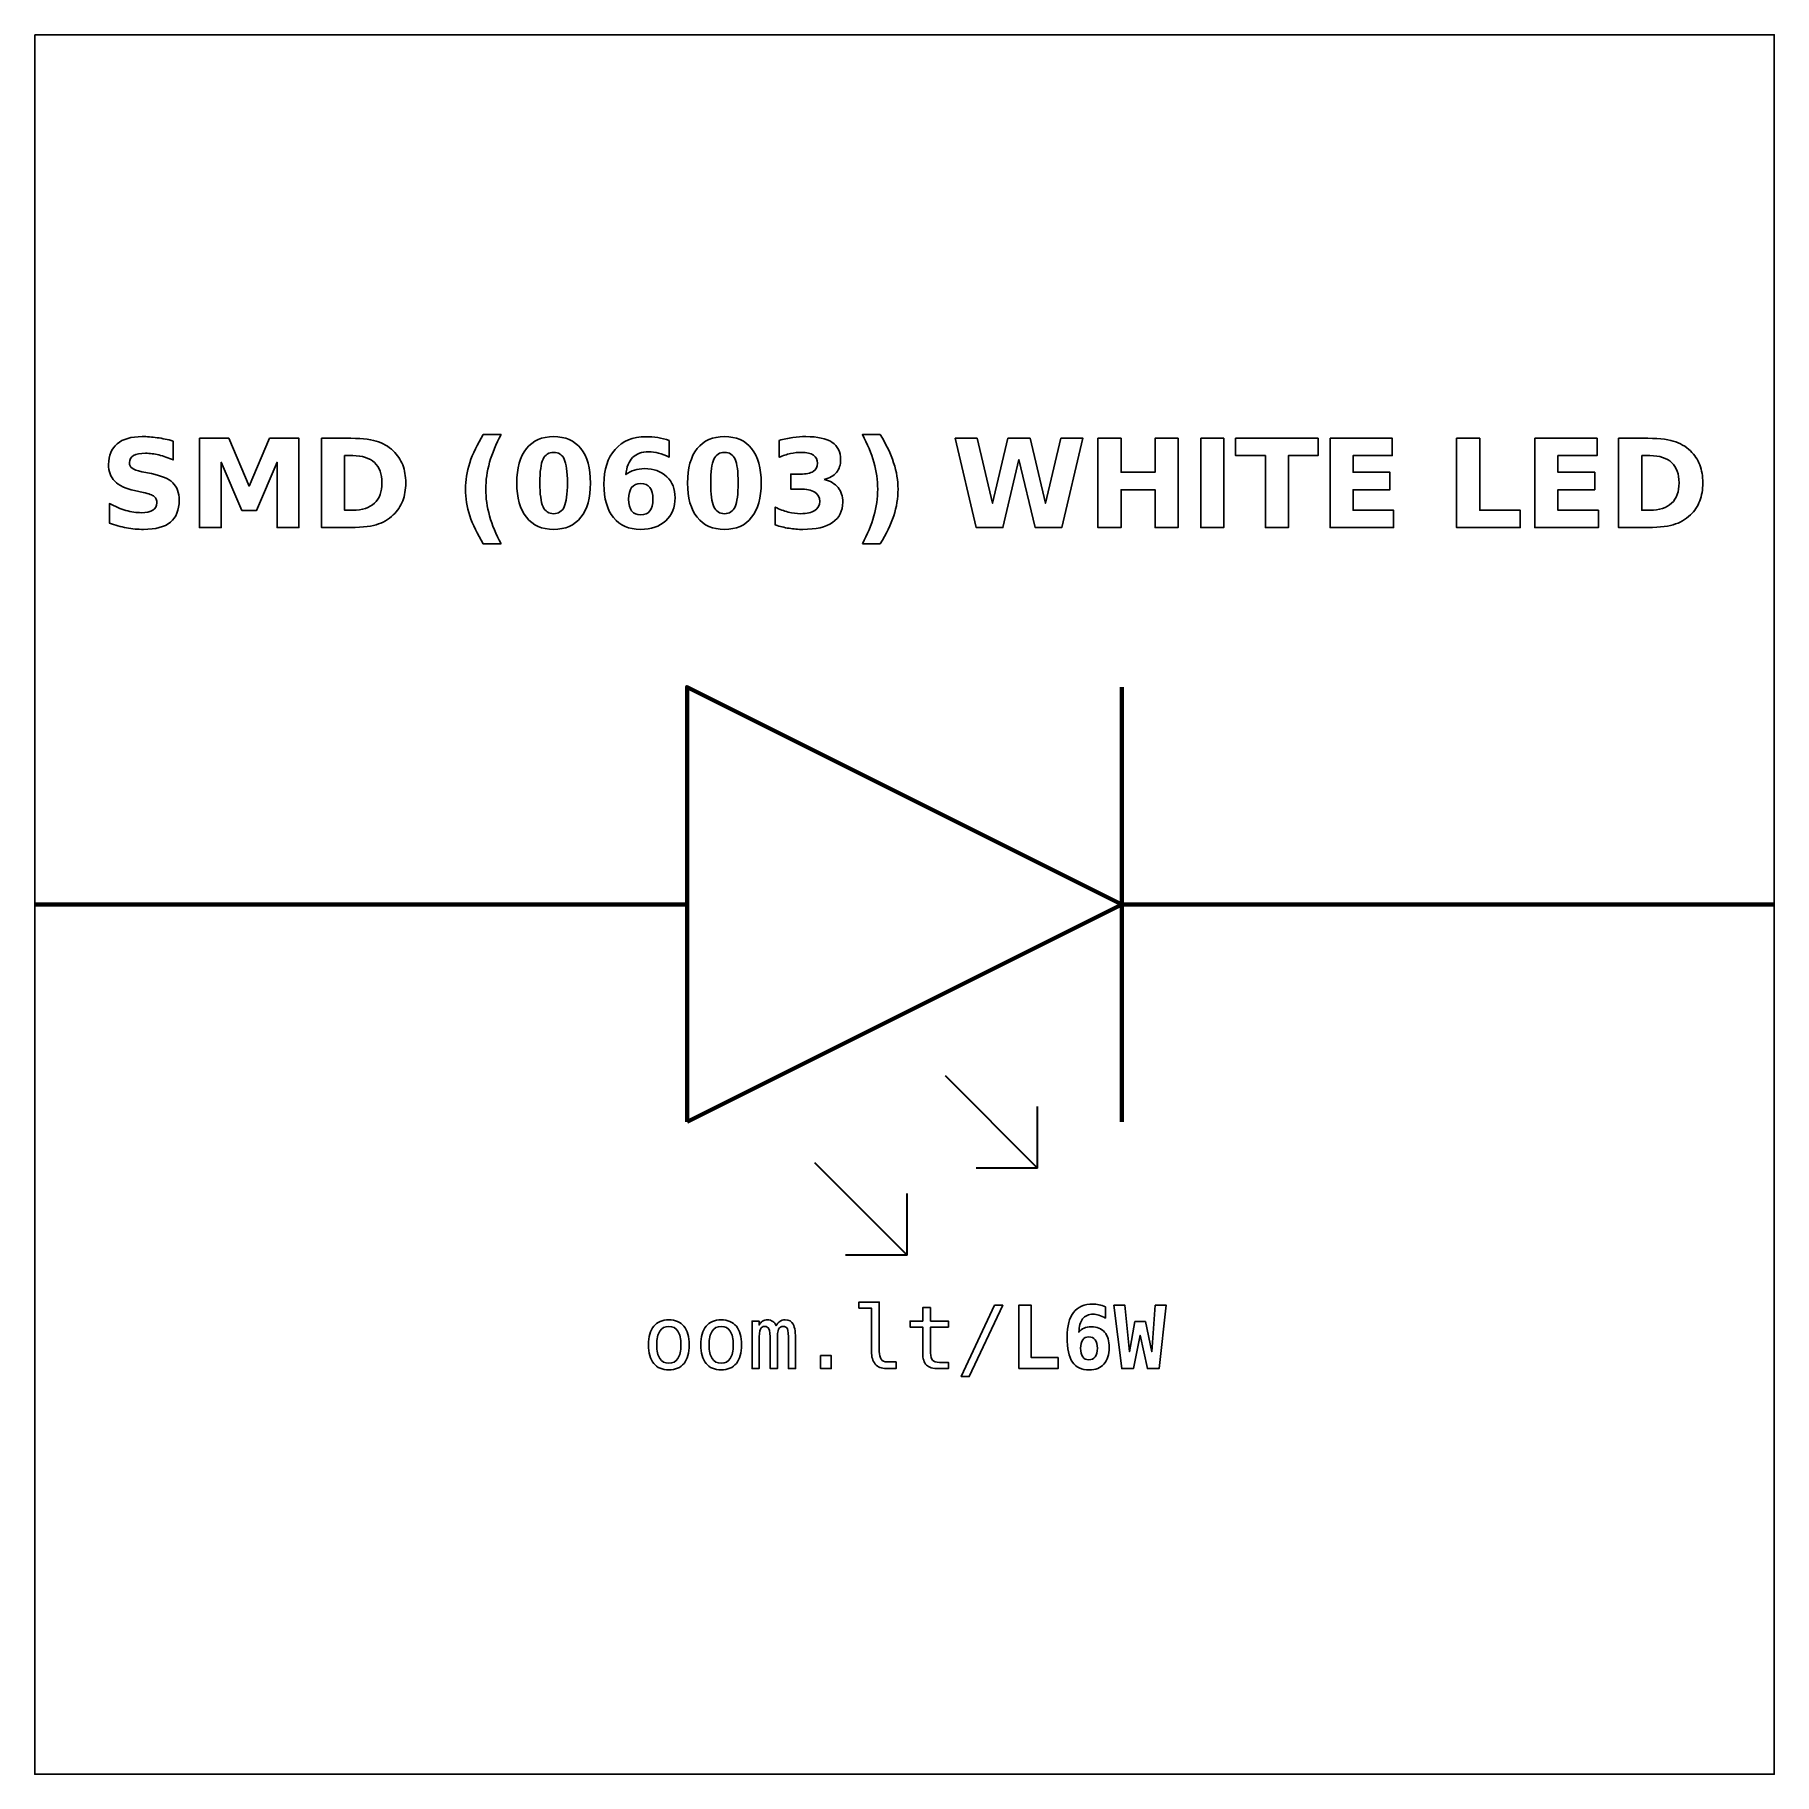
# Model space of a CAD drawing. Header units: centimetres. Extents: x -11.5 to -9.5, y -15.85 to -13.85.
import ezdxf

# ---------------------------------------------------------------- set-up
doc = ezdxf.new("R2010")
doc.units = ezdxf.units.CM
doc.header["$MEASUREMENT"] = 0
doc.layers.add('Layer 1', color=7, linetype='Continuous')

msp = doc.modelspace()

# ---------------------------------------------------------------- linework, layer by layer
at = {"layer": 'Layer 1', "color": 7}
msp.add_open_spline([(-11.5, -13.85), (-11.5, -13.85), (-9.5, -13.85), (-9.5, -13.85), (-9.5, -13.85), (-9.5, -13.85), (-9.5, -15.85), (-9.5, -15.85), (-9.5, -15.85), (-9.5, -15.85), (-11.5, -15.85), (-11.5, -15.85), (-11.5, -15.85), (-11.5, -15.85), (-11.5, -13.85), (-11.5, -13.85)], degree=3, knots=[0, 0, 0, 0, 0.25, 0.25, 0.25, 0.25, 0.5, 0.5, 0.5, 0.5, 0.75, 0.75, 0.75, 0.75, 1, 1, 1, 1], dxfattribs=at)
at = {"layer": 'Layer 1', "color": 250}
for points, knots in [([(-11.34076, -14.31709), (-11.34076, -14.31709), (-11.34076, -14.33884), (-11.34076, -14.33884), (-11.34076, -14.33884), (-11.34641, -14.33632), (-11.35193, -14.33442), (-11.35729, -14.33313), (-11.35729, -14.33313), (-11.36268, -14.33183), (-11.36776, -14.3312), (-11.37253, -14.3312), (-11.37253, -14.3312), (-11.37886, -14.3312), (-11.38356, -14.33207), (-11.3866, -14.33381), (-11.3866, -14.33381), (-11.38963, -14.33557), (-11.39114, -14.33828), (-11.39114, -14.34195), (-11.39114, -14.34195), (-11.39114, -14.3447), (-11.39013, -14.34686), (-11.38808, -14.34839), (-11.38808, -14.34839), (-11.38603, -14.34992), (-11.38232, -14.35126), (-11.37693, -14.35236), (-11.37693, -14.35236), (-11.37693, -14.35236), (-11.36564, -14.35462), (-11.36564, -14.35462), (-11.36564, -14.35462), (-11.35419, -14.35693), (-11.34608, -14.36041), (-11.34126, -14.36511), (-11.34126, -14.36511), (-11.33643, -14.36979), (-11.33401, -14.37645), (-11.33401, -14.38508), (-11.33401, -14.38508), (-11.33401, -14.39644), (-11.33737, -14.40488), (-11.3441, -14.41041), (-11.3441, -14.41041), (-11.35083, -14.41593), (-11.3611, -14.41871), (-11.37493, -14.41871), (-11.37493, -14.41871), (-11.38147, -14.41871), (-11.38801, -14.4181), (-11.39457, -14.41685), (-11.39457, -14.41685), (-11.40113, -14.4156), (-11.40772, -14.41377), (-11.41428, -14.41135), (-11.41428, -14.41135), (-11.41428, -14.41135), (-11.41428, -14.38896), (-11.41428, -14.38896), (-11.41428, -14.38896), (-11.40772, -14.39244), (-11.40137, -14.39507), (-11.39523, -14.39684), (-11.39523, -14.39684), (-11.38909, -14.3986), (-11.38319, -14.39949), (-11.3775, -14.39949), (-11.3775, -14.39949), (-11.37171, -14.39949), (-11.36727, -14.39853), (-11.36419, -14.3966), (-11.36419, -14.3966), (-11.3611, -14.39467), (-11.35958, -14.39192), (-11.35958, -14.38832), (-11.35958, -14.38832), (-11.35958, -14.38512), (-11.36061, -14.38263), (-11.3627, -14.38089), (-11.3627, -14.38089), (-11.3648, -14.37915), (-11.36896, -14.37758), (-11.37522, -14.37621), (-11.37522, -14.37621), (-11.37522, -14.37621), (-11.38549, -14.37393), (-11.38549, -14.37393), (-11.38549, -14.37393), (-11.39577, -14.37172), (-11.4033, -14.36822), (-11.40805, -14.36339), (-11.40805, -14.36339), (-11.4128, -14.35857), (-11.41517, -14.35206), (-11.41517, -14.3439), (-11.41517, -14.3439), (-11.41517, -14.33364), (-11.41186, -14.32576), (-11.40525, -14.32026), (-11.40525, -14.32026), (-11.39864, -14.31473), (-11.38914, -14.31198), (-11.37672, -14.31198), (-11.37672, -14.31198), (-11.37108, -14.31198), (-11.36527, -14.31241), (-11.35929, -14.31325), (-11.35929, -14.31325), (-11.35332, -14.3141), (-11.34714, -14.31537), (-11.34076, -14.31709)], [0, 0, 0, 0, 0.0357143, 0.0357143, 0.0357143, 0.0357143, 0.0714286, 0.0714286, 0.0714286, 0.0714286, 0.1071429, 0.1071429, 0.1071429, 0.1071429, 0.1428571, 0.1428571, 0.1428571, 0.1428571, 0.1785714, 0.1785714, 0.1785714, 0.1785714, 0.2142857, 0.2142857, 0.2142857, 0.2142857, 0.25, 0.25, 0.25, 0.25, 0.2857143, 0.2857143, 0.2857143, 0.2857143, 0.3214286, 0.3214286, 0.3214286, 0.3214286, 0.3571429, 0.3571429, 0.3571429, 0.3571429, 0.3928571, 0.3928571, 0.3928571, 0.3928571, 0.4285714, 0.4285714, 0.4285714, 0.4285714, 0.4642857, 0.4642857, 0.4642857, 0.4642857, 0.5, 0.5, 0.5, 0.5, 0.5357143, 0.5357143, 0.5357143, 0.5357143, 0.5714286, 0.5714286, 0.5714286, 0.5714286, 0.6071429, 0.6071429, 0.6071429, 0.6071429, 0.6428571, 0.6428571, 0.6428571, 0.6428571, 0.6785714, 0.6785714, 0.6785714, 0.6785714, 0.7142857, 0.7142857, 0.7142857, 0.7142857, 0.75, 0.75, 0.75, 0.75, 0.7857143, 0.7857143, 0.7857143, 0.7857143, 0.8214286, 0.8214286, 0.8214286, 0.8214286, 0.8571429, 0.8571429, 0.8571429, 0.8571429, 0.8928571, 0.8928571, 0.8928571, 0.8928571, 0.9285714, 0.9285714, 0.9285714, 0.9285714, 0.9642857, 0.9642857, 0.9642857, 0.9642857, 1, 1, 1, 1]), ([(-11.31073, -14.31384), (-11.31073, -14.31384), (-11.27698, -14.31384), (-11.27698, -14.31384), (-11.27698, -14.31384), (-11.27698, -14.31384), (-11.25353, -14.3689), (-11.25353, -14.3689), (-11.25353, -14.3689), (-11.25353, -14.3689), (-11.22997, -14.31384), (-11.22997, -14.31384), (-11.22997, -14.31384), (-11.22997, -14.31384), (-11.19629, -14.31384), (-11.19629, -14.31384), (-11.19629, -14.31384), (-11.19629, -14.31384), (-11.19629, -14.41671), (-11.19629, -14.41671), (-11.19629, -14.41671), (-11.19629, -14.41671), (-11.22136, -14.41671), (-11.22136, -14.41671), (-11.22136, -14.41671), (-11.22136, -14.41671), (-11.22136, -14.34147), (-11.22136, -14.34147), (-11.22136, -14.34147), (-11.22136, -14.34147), (-11.24507, -14.39693), (-11.24507, -14.39693), (-11.24507, -14.39693), (-11.24507, -14.39693), (-11.26188, -14.39693), (-11.26188, -14.39693), (-11.26188, -14.39693), (-11.26188, -14.39693), (-11.28559, -14.34147), (-11.28559, -14.34147), (-11.28559, -14.34147), (-11.28559, -14.34147), (-11.28559, -14.41671), (-11.28559, -14.41671), (-11.28559, -14.41671), (-11.28559, -14.41671), (-11.31073, -14.41671), (-11.31073, -14.41671), (-11.31073, -14.41671), (-11.31073, -14.41671), (-11.31073, -14.31384), (-11.31073, -14.31384)], [0, 0, 0, 0, 0.0769231, 0.0769231, 0.0769231, 0.0769231, 0.1538462, 0.1538462, 0.1538462, 0.1538462, 0.2307692, 0.2307692, 0.2307692, 0.2307692, 0.3076923, 0.3076923, 0.3076923, 0.3076923, 0.3846154, 0.3846154, 0.3846154, 0.3846154, 0.4615385, 0.4615385, 0.4615385, 0.4615385, 0.5384615, 0.5384615, 0.5384615, 0.5384615, 0.6153846, 0.6153846, 0.6153846, 0.6153846, 0.6923077, 0.6923077, 0.6923077, 0.6923077, 0.7692308, 0.7692308, 0.7692308, 0.7692308, 0.8461538, 0.8461538, 0.8461538, 0.8461538, 0.9230769, 0.9230769, 0.9230769, 0.9230769, 1, 1, 1, 1]), ([(-11.1703, -14.31384), (-11.1703, -14.31384), (-11.14231, -14.31384), (-11.14231, -14.31384), (-11.14231, -14.31384), (-11.1267, -14.31384), (-11.11508, -14.31495), (-11.10744, -14.31718), (-11.10744, -14.31718), (-11.09979, -14.31941), (-11.09323, -14.32318), (-11.08775, -14.32852), (-11.08775, -14.32852), (-11.08293, -14.33315), (-11.07936, -14.33851), (-11.077, -14.34458), (-11.077, -14.34458), (-11.07468, -14.35062), (-11.0735, -14.35749), (-11.0735, -14.36518), (-11.0735, -14.36518), (-11.0735, -14.37294), (-11.07468, -14.37986), (-11.077, -14.38595), (-11.077, -14.38595), (-11.07936, -14.39204), (-11.08293, -14.3974), (-11.08775, -14.40203), (-11.08775, -14.40203), (-11.09328, -14.40737), (-11.09989, -14.41114), (-11.1076, -14.41337), (-11.1076, -14.41337), (-11.11532, -14.4156), (-11.12689, -14.41671), (-11.14231, -14.41671), (-11.14231, -14.41671), (-11.14231, -14.41671), (-11.1703, -14.41671), (-11.1703, -14.41671), (-11.1703, -14.41671), (-11.1703, -14.41671), (-11.1703, -14.31384), (-11.1703, -14.31384)], [0, 0, 0, 0, 0.0909091, 0.0909091, 0.0909091, 0.0909091, 0.1818182, 0.1818182, 0.1818182, 0.1818182, 0.2727273, 0.2727273, 0.2727273, 0.2727273, 0.3636364, 0.3636364, 0.3636364, 0.3636364, 0.4545455, 0.4545455, 0.4545455, 0.4545455, 0.5454545, 0.5454545, 0.5454545, 0.5454545, 0.6363636, 0.6363636, 0.6363636, 0.6363636, 0.7272727, 0.7272727, 0.7272727, 0.7272727, 0.8181818, 0.8181818, 0.8181818, 0.8181818, 0.9090909, 0.9090909, 0.9090909, 0.9090909, 1, 1, 1, 1]), ([(-10.96381, -14.43531), (-10.96381, -14.43531), (-10.98427, -14.43531), (-10.98427, -14.43531), (-10.98427, -14.43531), (-10.9913, -14.42398), (-10.9965, -14.41318), (-10.99984, -14.40295), (-10.99984, -14.40295), (-11.0032, -14.39274), (-11.00487, -14.38261), (-11.00487, -14.37254), (-11.00487, -14.37254), (-11.00487, -14.36248), (-11.00318, -14.35229), (-10.99982, -14.34199), (-10.99982, -14.34199), (-10.99643, -14.33167), (-10.99126, -14.3209), (-10.98427, -14.30963), (-10.98427, -14.30963), (-10.98427, -14.30963), (-10.96381, -14.30963), (-10.96381, -14.30963), (-10.96381, -14.30963), (-10.96969, -14.32052), (-10.97409, -14.33117), (-10.97703, -14.34157), (-10.97703, -14.34157), (-10.97997, -14.35196), (-10.98145, -14.36224), (-10.98145, -14.3724), (-10.98145, -14.3724), (-10.98145, -14.38256), (-10.97999, -14.39284), (-10.97708, -14.40328), (-10.97708, -14.40328), (-10.97416, -14.4137), (-10.96974, -14.42438), (-10.96381, -14.43531)], [0, 0, 0, 0, 0.1, 0.1, 0.1, 0.1, 0.2, 0.2, 0.2, 0.2, 0.3, 0.3, 0.3, 0.3, 0.4, 0.4, 0.4, 0.4, 0.5, 0.5, 0.5, 0.5, 0.6, 0.6, 0.6, 0.6, 0.7, 0.7, 0.7, 0.7, 0.8, 0.8, 0.8, 0.8, 0.9, 0.9, 0.9, 0.9, 1, 1, 1, 1]), ([(-10.86108, -14.36537), (-10.86108, -14.38242), (-10.86475, -14.39557), (-10.87211, -14.40483), (-10.87211, -14.40483), (-10.87945, -14.41408), (-10.88989, -14.41871), (-10.90339, -14.41871), (-10.90339, -14.41871), (-10.91694, -14.41871), (-10.9274, -14.41408), (-10.93474, -14.40483), (-10.93474, -14.40483), (-10.9421, -14.39557), (-10.94577, -14.38242), (-10.94577, -14.36537), (-10.94577, -14.36537), (-10.94577, -14.3483), (-10.9421, -14.33512), (-10.93474, -14.32586), (-10.93474, -14.32586), (-10.9274, -14.31662), (-10.91694, -14.31198), (-10.90339, -14.31198), (-10.90339, -14.31198), (-10.88989, -14.31198), (-10.87945, -14.31662), (-10.87211, -14.32586), (-10.87211, -14.32586), (-10.86475, -14.33512), (-10.86108, -14.3483), (-10.86108, -14.36537)], [0, 0, 0, 0, 0.125, 0.125, 0.125, 0.125, 0.25, 0.25, 0.25, 0.25, 0.375, 0.375, 0.375, 0.375, 0.5, 0.5, 0.5, 0.5, 0.625, 0.625, 0.625, 0.625, 0.75, 0.75, 0.75, 0.75, 0.875, 0.875, 0.875, 0.875, 1, 1, 1, 1]), ([(-10.77049, -14.31652), (-10.77049, -14.31652), (-10.77049, -14.33555), (-10.77049, -14.33555), (-10.77049, -14.33555), (-10.77486, -14.33348), (-10.77895, -14.33195), (-10.78281, -14.33096), (-10.78281, -14.33096), (-10.78667, -14.32997), (-10.79045, -14.32948), (-10.79412, -14.32948), (-10.79412, -14.32948), (-10.80203, -14.32948), (-10.80816, -14.33167), (-10.81258, -14.33607), (-10.81258, -14.33607), (-10.81698, -14.34044), (-10.81957, -14.34695), (-10.8203, -14.35559), (-10.8203, -14.35559), (-10.81727, -14.35335), (-10.81397, -14.35166), (-10.81044, -14.35053), (-10.81044, -14.35053), (-10.80692, -14.3494), (-10.80306, -14.34884), (-10.79887, -14.34884), (-10.79887, -14.34884), (-10.78836, -14.34884), (-10.77987, -14.35192), (-10.77343, -14.35808), (-10.77343, -14.35808), (-10.76696, -14.36422), (-10.76374, -14.37228), (-10.76374, -14.38226), (-10.76374, -14.38226), (-10.76374, -14.39329), (-10.76734, -14.40211), (-10.77456, -14.40876), (-10.77456, -14.40876), (-10.78175, -14.41539), (-10.79144, -14.41871), (-10.80355, -14.41871), (-10.80355, -14.41871), (-10.81691, -14.41871), (-10.82726, -14.41419), (-10.8346, -14.40516), (-10.8346, -14.40516), (-10.84191, -14.39615), (-10.84558, -14.38334), (-10.84558, -14.36676), (-10.84558, -14.36676), (-10.84558, -14.34978), (-10.8413, -14.33642), (-10.83274, -14.32671), (-10.83274, -14.32671), (-10.82416, -14.31699), (-10.81242, -14.31212), (-10.79749, -14.31212), (-10.79749, -14.31212), (-10.79276, -14.31212), (-10.78817, -14.3125), (-10.7837, -14.31323), (-10.7837, -14.31323), (-10.77926, -14.31396), (-10.77486, -14.31506), (-10.77049, -14.31652)], [0, 0, 0, 0, 0.0588235, 0.0588235, 0.0588235, 0.0588235, 0.1176471, 0.1176471, 0.1176471, 0.1176471, 0.1764706, 0.1764706, 0.1764706, 0.1764706, 0.2352941, 0.2352941, 0.2352941, 0.2352941, 0.2941176, 0.2941176, 0.2941176, 0.2941176, 0.3529412, 0.3529412, 0.3529412, 0.3529412, 0.4117647, 0.4117647, 0.4117647, 0.4117647, 0.4705882, 0.4705882, 0.4705882, 0.4705882, 0.5294118, 0.5294118, 0.5294118, 0.5294118, 0.5882353, 0.5882353, 0.5882353, 0.5882353, 0.6470588, 0.6470588, 0.6470588, 0.6470588, 0.7058824, 0.7058824, 0.7058824, 0.7058824, 0.7647059, 0.7647059, 0.7647059, 0.7647059, 0.8235294, 0.8235294, 0.8235294, 0.8235294, 0.8823529, 0.8823529, 0.8823529, 0.8823529, 0.9411765, 0.9411765, 0.9411765, 0.9411765, 1, 1, 1, 1]), ([(-10.6647, -14.36537), (-10.6647, -14.38242), (-10.66837, -14.39557), (-10.67573, -14.40483), (-10.67573, -14.40483), (-10.68307, -14.41408), (-10.69351, -14.41871), (-10.70701, -14.41871), (-10.70701, -14.41871), (-10.72056, -14.41871), (-10.73102, -14.41408), (-10.73836, -14.40483), (-10.73836, -14.40483), (-10.74572, -14.39557), (-10.74939, -14.38242), (-10.74939, -14.36537), (-10.74939, -14.36537), (-10.74939, -14.3483), (-10.74572, -14.33512), (-10.73836, -14.32586), (-10.73836, -14.32586), (-10.73102, -14.31662), (-10.72056, -14.31198), (-10.70701, -14.31198), (-10.70701, -14.31198), (-10.69351, -14.31198), (-10.68307, -14.31662), (-10.67573, -14.32586), (-10.67573, -14.32586), (-10.66837, -14.33512), (-10.6647, -14.3483), (-10.6647, -14.36537)], [0, 0, 0, 0, 0.125, 0.125, 0.125, 0.125, 0.25, 0.25, 0.25, 0.25, 0.375, 0.375, 0.375, 0.375, 0.5, 0.5, 0.5, 0.5, 0.625, 0.625, 0.625, 0.625, 0.75, 0.75, 0.75, 0.75, 0.875, 0.875, 0.875, 0.875, 1, 1, 1, 1]), ([(-10.59222, -14.36123), (-10.5853, -14.36302), (-10.58001, -14.36615), (-10.57641, -14.37057), (-10.57641, -14.37057), (-10.57281, -14.37501), (-10.571, -14.38063), (-10.571, -14.38748), (-10.571, -14.38748), (-10.571, -14.39768), (-10.57491, -14.40544), (-10.58271, -14.41076), (-10.58271, -14.41076), (-10.59052, -14.41605), (-10.60191, -14.41871), (-10.61689, -14.41871), (-10.61689, -14.41871), (-10.62218, -14.41871), (-10.62747, -14.41829), (-10.63279, -14.41744), (-10.63279, -14.41744), (-10.63808, -14.41659), (-10.64332, -14.4153), (-10.64852, -14.41361), (-10.64852, -14.41361), (-10.64852, -14.41361), (-10.64852, -14.39314), (-10.64852, -14.39314), (-10.64852, -14.39314), (-10.64356, -14.39561), (-10.63864, -14.3975), (-10.63375, -14.39877), (-10.63375, -14.39877), (-10.62886, -14.40001), (-10.62404, -14.40065), (-10.61931, -14.40065), (-10.61931, -14.40065), (-10.61228, -14.40065), (-10.60689, -14.39942), (-10.60315, -14.397), (-10.60315, -14.397), (-10.59941, -14.39456), (-10.59753, -14.39108), (-10.59753, -14.38651), (-10.59753, -14.38651), (-10.59753, -14.38183), (-10.59946, -14.37828), (-10.60329, -14.37588), (-10.60329, -14.37588), (-10.60713, -14.37346), (-10.61279, -14.37226), (-10.62027, -14.37226), (-10.62027, -14.37226), (-10.62027, -14.37226), (-10.63088, -14.37226), (-10.63088, -14.37226), (-10.63088, -14.37226), (-10.63088, -14.37226), (-10.63088, -14.35516), (-10.63088, -14.35516), (-10.63088, -14.35516), (-10.63088, -14.35516), (-10.61973, -14.35516), (-10.61973, -14.35516), (-10.61973, -14.35516), (-10.61305, -14.35516), (-10.60811, -14.35413), (-10.60485, -14.35203), (-10.60485, -14.35203), (-10.60158, -14.34994), (-10.59995, -14.34677), (-10.59995, -14.34251), (-10.59995, -14.34251), (-10.59995, -14.33856), (-10.60153, -14.3355), (-10.6047, -14.33336), (-10.6047, -14.33336), (-10.60788, -14.3312), (-10.61235, -14.33012), (-10.61813, -14.33012), (-10.61813, -14.33012), (-10.62241, -14.33012), (-10.62672, -14.33059), (-10.63109, -14.33155), (-10.63109, -14.33155), (-10.63544, -14.33251), (-10.63977, -14.33395), (-10.6441, -14.33583), (-10.6441, -14.33583), (-10.6441, -14.33583), (-10.6441, -14.3164), (-10.6441, -14.3164), (-10.6441, -14.3164), (-10.63885, -14.31492), (-10.63368, -14.31382), (-10.62853, -14.31309), (-10.62853, -14.31309), (-10.62338, -14.31236), (-10.61835, -14.31198), (-10.61338, -14.31198), (-10.61338, -14.31198), (-10.60002, -14.31198), (-10.59001, -14.31417), (-10.58337, -14.31857), (-10.58337, -14.31857), (-10.57674, -14.32294), (-10.57343, -14.32955), (-10.57343, -14.33837), (-10.57343, -14.33837), (-10.57343, -14.34437), (-10.575, -14.34931), (-10.57818, -14.35314), (-10.57818, -14.35314), (-10.58135, -14.35697), (-10.58603, -14.35968), (-10.59222, -14.36123)], [0, 0, 0, 0, 0.0344828, 0.0344828, 0.0344828, 0.0344828, 0.0689655, 0.0689655, 0.0689655, 0.0689655, 0.1034483, 0.1034483, 0.1034483, 0.1034483, 0.137931, 0.137931, 0.137931, 0.137931, 0.1724138, 0.1724138, 0.1724138, 0.1724138, 0.2068966, 0.2068966, 0.2068966, 0.2068966, 0.2413793, 0.2413793, 0.2413793, 0.2413793, 0.2758621, 0.2758621, 0.2758621, 0.2758621, 0.3103448, 0.3103448, 0.3103448, 0.3103448, 0.3448276, 0.3448276, 0.3448276, 0.3448276, 0.3793103, 0.3793103, 0.3793103, 0.3793103, 0.4137931, 0.4137931, 0.4137931, 0.4137931, 0.4482759, 0.4482759, 0.4482759, 0.4482759, 0.4827586, 0.4827586, 0.4827586, 0.4827586, 0.5172414, 0.5172414, 0.5172414, 0.5172414, 0.5517241, 0.5517241, 0.5517241, 0.5517241, 0.5862069, 0.5862069, 0.5862069, 0.5862069, 0.6206897, 0.6206897, 0.6206897, 0.6206897, 0.6551724, 0.6551724, 0.6551724, 0.6551724, 0.6896552, 0.6896552, 0.6896552, 0.6896552, 0.7241379, 0.7241379, 0.7241379, 0.7241379, 0.7586207, 0.7586207, 0.7586207, 0.7586207, 0.7931034, 0.7931034, 0.7931034, 0.7931034, 0.8275862, 0.8275862, 0.8275862, 0.8275862, 0.862069, 0.862069, 0.862069, 0.862069, 0.8965517, 0.8965517, 0.8965517, 0.8965517, 0.9310345, 0.9310345, 0.9310345, 0.9310345, 0.9655172, 0.9655172, 0.9655172, 0.9655172, 1, 1, 1, 1]), ([(-10.54847, -14.43531), (-10.54259, -14.42438), (-10.53817, -14.4137), (-10.53523, -14.40328), (-10.53523, -14.40328), (-10.53229, -14.39284), (-10.53083, -14.38256), (-10.53083, -14.3724), (-10.53083, -14.3724), (-10.53083, -14.36224), (-10.53229, -14.35196), (-10.53523, -14.34157), (-10.53523, -14.34157), (-10.53817, -14.33117), (-10.54259, -14.32052), (-10.54847, -14.30963), (-10.54847, -14.30963), (-10.54847, -14.30963), (-10.52801, -14.30963), (-10.52801, -14.30963), (-10.52801, -14.30963), (-10.52103, -14.3209), (-10.51585, -14.33167), (-10.51246, -14.34199), (-10.51246, -14.34199), (-10.5091, -14.35229), (-10.50741, -14.36248), (-10.50741, -14.37254), (-10.50741, -14.37254), (-10.50741, -14.38261), (-10.50908, -14.39274), (-10.51244, -14.40295), (-10.51244, -14.40295), (-10.51578, -14.41318), (-10.52098, -14.42398), (-10.52801, -14.43531), (-10.52801, -14.43531), (-10.52801, -14.43531), (-10.54847, -14.43531), (-10.54847, -14.43531)], [0, 0, 0, 0, 0.1, 0.1, 0.1, 0.1, 0.2, 0.2, 0.2, 0.2, 0.3, 0.3, 0.3, 0.3, 0.4, 0.4, 0.4, 0.4, 0.5, 0.5, 0.5, 0.5, 0.6, 0.6, 0.6, 0.6, 0.7, 0.7, 0.7, 0.7, 0.8, 0.8, 0.8, 0.8, 0.9, 0.9, 0.9, 0.9, 1, 1, 1, 1]), ([(-10.44193, -14.31384), (-10.44193, -14.31384), (-10.41651, -14.31384), (-10.41651, -14.31384), (-10.41651, -14.31384), (-10.41651, -14.31384), (-10.39873, -14.38861), (-10.39873, -14.38861), (-10.39873, -14.38861), (-10.39873, -14.38861), (-10.38109, -14.31384), (-10.38109, -14.31384), (-10.38109, -14.31384), (-10.38109, -14.31384), (-10.35552, -14.31384), (-10.35552, -14.31384), (-10.35552, -14.31384), (-10.35552, -14.31384), (-10.33789, -14.38861), (-10.33789, -14.38861), (-10.33789, -14.38861), (-10.33789, -14.38861), (-10.32011, -14.31384), (-10.32011, -14.31384), (-10.32011, -14.31384), (-10.32011, -14.31384), (-10.29489, -14.31384), (-10.29489, -14.31384), (-10.29489, -14.31384), (-10.29489, -14.31384), (-10.31914, -14.41671), (-10.31914, -14.41671), (-10.31914, -14.41671), (-10.31914, -14.41671), (-10.34974, -14.41671), (-10.34974, -14.41671), (-10.34974, -14.41671), (-10.34974, -14.41671), (-10.36841, -14.33851), (-10.36841, -14.33851), (-10.36841, -14.33851), (-10.36841, -14.33851), (-10.38687, -14.41671), (-10.38687, -14.41671), (-10.38687, -14.41671), (-10.38687, -14.41671), (-10.41747, -14.41671), (-10.41747, -14.41671), (-10.41747, -14.41671), (-10.41747, -14.41671), (-10.44193, -14.31384), (-10.44193, -14.31384)], [0, 0, 0, 0, 0.0769231, 0.0769231, 0.0769231, 0.0769231, 0.1538462, 0.1538462, 0.1538462, 0.1538462, 0.2307692, 0.2307692, 0.2307692, 0.2307692, 0.3076923, 0.3076923, 0.3076923, 0.3076923, 0.3846154, 0.3846154, 0.3846154, 0.3846154, 0.4615385, 0.4615385, 0.4615385, 0.4615385, 0.5384615, 0.5384615, 0.5384615, 0.5384615, 0.6153846, 0.6153846, 0.6153846, 0.6153846, 0.6923077, 0.6923077, 0.6923077, 0.6923077, 0.7692308, 0.7692308, 0.7692308, 0.7692308, 0.8461538, 0.8461538, 0.8461538, 0.8461538, 0.9230769, 0.9230769, 0.9230769, 0.9230769, 1, 1, 1, 1]), ([(-10.27754, -14.31384), (-10.27754, -14.31384), (-10.25101, -14.31384), (-10.25101, -14.31384), (-10.25101, -14.31384), (-10.25101, -14.31384), (-10.25101, -14.35305), (-10.25101, -14.35305), (-10.25101, -14.35305), (-10.25101, -14.35305), (-10.21188, -14.35305), (-10.21188, -14.35305), (-10.21188, -14.35305), (-10.21188, -14.35305), (-10.21188, -14.31384), (-10.21188, -14.31384), (-10.21188, -14.31384), (-10.21188, -14.31384), (-10.18535, -14.31384), (-10.18535, -14.31384), (-10.18535, -14.31384), (-10.18535, -14.31384), (-10.18535, -14.41671), (-10.18535, -14.41671), (-10.18535, -14.41671), (-10.18535, -14.41671), (-10.21188, -14.41671), (-10.21188, -14.41671), (-10.21188, -14.41671), (-10.21188, -14.41671), (-10.21188, -14.37311), (-10.21188, -14.37311), (-10.21188, -14.37311), (-10.21188, -14.37311), (-10.25101, -14.37311), (-10.25101, -14.37311), (-10.25101, -14.37311), (-10.25101, -14.37311), (-10.25101, -14.41671), (-10.25101, -14.41671), (-10.25101, -14.41671), (-10.25101, -14.41671), (-10.27754, -14.41671), (-10.27754, -14.41671), (-10.27754, -14.41671), (-10.27754, -14.41671), (-10.27754, -14.31384), (-10.27754, -14.31384)], [0, 0, 0, 0, 0.0833333, 0.0833333, 0.0833333, 0.0833333, 0.1666667, 0.1666667, 0.1666667, 0.1666667, 0.25, 0.25, 0.25, 0.25, 0.3333333, 0.3333333, 0.3333333, 0.3333333, 0.4166667, 0.4166667, 0.4166667, 0.4166667, 0.5, 0.5, 0.5, 0.5, 0.5833333, 0.5833333, 0.5833333, 0.5833333, 0.6666667, 0.6666667, 0.6666667, 0.6666667, 0.75, 0.75, 0.75, 0.75, 0.8333333, 0.8333333, 0.8333333, 0.8333333, 0.9166667, 0.9166667, 0.9166667, 0.9166667, 1, 1, 1, 1]), ([(-10.15945, -14.31384), (-10.15945, -14.31384), (-10.13292, -14.31384), (-10.13292, -14.31384), (-10.13292, -14.31384), (-10.13292, -14.31384), (-10.13292, -14.41671), (-10.13292, -14.41671), (-10.13292, -14.41671), (-10.13292, -14.41671), (-10.15945, -14.41671), (-10.15945, -14.41671), (-10.15945, -14.41671), (-10.15945, -14.41671), (-10.15945, -14.31384), (-10.15945, -14.31384)], [0, 0, 0, 0, 0.25, 0.25, 0.25, 0.25, 0.5, 0.5, 0.5, 0.5, 0.75, 0.75, 0.75, 0.75, 1, 1, 1, 1]), ([(-10.11924, -14.31384), (-10.11924, -14.31384), (-10.02444, -14.31384), (-10.02444, -14.31384), (-10.02444, -14.31384), (-10.02444, -14.31384), (-10.02444, -14.3339), (-10.02444, -14.3339), (-10.02444, -14.3339), (-10.02444, -14.3339), (-10.05854, -14.3339), (-10.05854, -14.3339), (-10.05854, -14.3339), (-10.05854, -14.3339), (-10.05854, -14.41671), (-10.05854, -14.41671), (-10.05854, -14.41671), (-10.05854, -14.41671), (-10.08507, -14.41671), (-10.08507, -14.41671), (-10.08507, -14.41671), (-10.08507, -14.41671), (-10.08507, -14.3339), (-10.08507, -14.3339), (-10.08507, -14.3339), (-10.08507, -14.3339), (-10.11924, -14.3339), (-10.11924, -14.3339), (-10.11924, -14.3339), (-10.11924, -14.3339), (-10.11924, -14.31384), (-10.11924, -14.31384)], [0, 0, 0, 0, 0.125, 0.125, 0.125, 0.125, 0.25, 0.25, 0.25, 0.25, 0.375, 0.375, 0.375, 0.375, 0.5, 0.5, 0.5, 0.5, 0.625, 0.625, 0.625, 0.625, 0.75, 0.75, 0.75, 0.75, 0.875, 0.875, 0.875, 0.875, 1, 1, 1, 1]), ([(-10.0107, -14.31384), (-10.0107, -14.31384), (-9.93911, -14.31384), (-9.93911, -14.31384), (-9.93911, -14.31384), (-9.93911, -14.31384), (-9.93911, -14.3339), (-9.93911, -14.3339), (-9.93911, -14.3339), (-9.93911, -14.3339), (-9.98417, -14.3339), (-9.98417, -14.3339), (-9.98417, -14.3339), (-9.98417, -14.3339), (-9.98417, -14.35305), (-9.98417, -14.35305), (-9.98417, -14.35305), (-9.98417, -14.35305), (-9.94182, -14.35305), (-9.94182, -14.35305), (-9.94182, -14.35305), (-9.94182, -14.35305), (-9.94182, -14.37311), (-9.94182, -14.37311), (-9.94182, -14.37311), (-9.94182, -14.37311), (-9.98417, -14.37311), (-9.98417, -14.37311), (-9.98417, -14.37311), (-9.98417, -14.37311), (-9.98417, -14.39665), (-9.98417, -14.39665), (-9.98417, -14.39665), (-9.98417, -14.39665), (-9.93761, -14.39665), (-9.93761, -14.39665), (-9.93761, -14.39665), (-9.93761, -14.39665), (-9.93761, -14.41671), (-9.93761, -14.41671), (-9.93761, -14.41671), (-9.93761, -14.41671), (-10.0107, -14.41671), (-10.0107, -14.41671), (-10.0107, -14.41671), (-10.0107, -14.41671), (-10.0107, -14.31384), (-10.0107, -14.31384)], [0, 0, 0, 0, 0.0833333, 0.0833333, 0.0833333, 0.0833333, 0.1666667, 0.1666667, 0.1666667, 0.1666667, 0.25, 0.25, 0.25, 0.25, 0.3333333, 0.3333333, 0.3333333, 0.3333333, 0.4166667, 0.4166667, 0.4166667, 0.4166667, 0.5, 0.5, 0.5, 0.5, 0.5833333, 0.5833333, 0.5833333, 0.5833333, 0.6666667, 0.6666667, 0.6666667, 0.6666667, 0.75, 0.75, 0.75, 0.75, 0.8333333, 0.8333333, 0.8333333, 0.8333333, 0.9166667, 0.9166667, 0.9166667, 0.9166667, 1, 1, 1, 1]), ([(-9.86517, -14.31384), (-9.86517, -14.31384), (-9.83864, -14.31384), (-9.83864, -14.31384), (-9.83864, -14.31384), (-9.83864, -14.31384), (-9.83864, -14.39665), (-9.83864, -14.39665), (-9.83864, -14.39665), (-9.83864, -14.39665), (-9.79208, -14.39665), (-9.79208, -14.39665), (-9.79208, -14.39665), (-9.79208, -14.39665), (-9.79208, -14.41671), (-9.79208, -14.41671), (-9.79208, -14.41671), (-9.79208, -14.41671), (-9.86517, -14.41671), (-9.86517, -14.41671), (-9.86517, -14.41671), (-9.86517, -14.41671), (-9.86517, -14.31384), (-9.86517, -14.31384)], [0, 0, 0, 0, 0.1666667, 0.1666667, 0.1666667, 0.1666667, 0.3333333, 0.3333333, 0.3333333, 0.3333333, 0.5, 0.5, 0.5, 0.5, 0.6666667, 0.6666667, 0.6666667, 0.6666667, 0.8333333, 0.8333333, 0.8333333, 0.8333333, 1, 1, 1, 1]), ([(-9.77526, -14.31384), (-9.77526, -14.31384), (-9.70367, -14.31384), (-9.70367, -14.31384), (-9.70367, -14.31384), (-9.70367, -14.31384), (-9.70367, -14.3339), (-9.70367, -14.3339), (-9.70367, -14.3339), (-9.70367, -14.3339), (-9.74873, -14.3339), (-9.74873, -14.3339), (-9.74873, -14.3339), (-9.74873, -14.3339), (-9.74873, -14.35305), (-9.74873, -14.35305), (-9.74873, -14.35305), (-9.74873, -14.35305), (-9.70638, -14.35305), (-9.70638, -14.35305), (-9.70638, -14.35305), (-9.70638, -14.35305), (-9.70638, -14.37311), (-9.70638, -14.37311), (-9.70638, -14.37311), (-9.70638, -14.37311), (-9.74873, -14.37311), (-9.74873, -14.37311), (-9.74873, -14.37311), (-9.74873, -14.37311), (-9.74873, -14.39665), (-9.74873, -14.39665), (-9.74873, -14.39665), (-9.74873, -14.39665), (-9.70217, -14.39665), (-9.70217, -14.39665), (-9.70217, -14.39665), (-9.70217, -14.39665), (-9.70217, -14.41671), (-9.70217, -14.41671), (-9.70217, -14.41671), (-9.70217, -14.41671), (-9.77526, -14.41671), (-9.77526, -14.41671), (-9.77526, -14.41671), (-9.77526, -14.41671), (-9.77526, -14.31384), (-9.77526, -14.31384)], [0, 0, 0, 0, 0.0833333, 0.0833333, 0.0833333, 0.0833333, 0.1666667, 0.1666667, 0.1666667, 0.1666667, 0.25, 0.25, 0.25, 0.25, 0.3333333, 0.3333333, 0.3333333, 0.3333333, 0.4166667, 0.4166667, 0.4166667, 0.4166667, 0.5, 0.5, 0.5, 0.5, 0.5833333, 0.5833333, 0.5833333, 0.5833333, 0.6666667, 0.6666667, 0.6666667, 0.6666667, 0.75, 0.75, 0.75, 0.75, 0.8333333, 0.8333333, 0.8333333, 0.8333333, 0.9166667, 0.9166667, 0.9166667, 0.9166667, 1, 1, 1, 1]), ([(-9.67886, -14.31384), (-9.67886, -14.31384), (-9.65087, -14.31384), (-9.65087, -14.31384), (-9.65087, -14.31384), (-9.63526, -14.31384), (-9.62364, -14.31495), (-9.616, -14.31718), (-9.616, -14.31718), (-9.60835, -14.31941), (-9.60179, -14.32318), (-9.59631, -14.32852), (-9.59631, -14.32852), (-9.59149, -14.33315), (-9.58792, -14.33851), (-9.58556, -14.34458), (-9.58556, -14.34458), (-9.58324, -14.35062), (-9.58206, -14.35749), (-9.58206, -14.36518), (-9.58206, -14.36518), (-9.58206, -14.37294), (-9.58324, -14.37986), (-9.58556, -14.38595), (-9.58556, -14.38595), (-9.58792, -14.39204), (-9.59149, -14.3974), (-9.59631, -14.40203), (-9.59631, -14.40203), (-9.60184, -14.40737), (-9.60845, -14.41114), (-9.61616, -14.41337), (-9.61616, -14.41337), (-9.62388, -14.4156), (-9.63545, -14.41671), (-9.65087, -14.41671), (-9.65087, -14.41671), (-9.65087, -14.41671), (-9.67886, -14.41671), (-9.67886, -14.41671), (-9.67886, -14.41671), (-9.67886, -14.41671), (-9.67886, -14.31384), (-9.67886, -14.31384)], [0, 0, 0, 0, 0.0909091, 0.0909091, 0.0909091, 0.0909091, 0.1818182, 0.1818182, 0.1818182, 0.1818182, 0.2727273, 0.2727273, 0.2727273, 0.2727273, 0.3636364, 0.3636364, 0.3636364, 0.3636364, 0.4545455, 0.4545455, 0.4545455, 0.4545455, 0.5454545, 0.5454545, 0.5454545, 0.5454545, 0.6363636, 0.6363636, 0.6363636, 0.6363636, 0.7272727, 0.7272727, 0.7272727, 0.7272727, 0.8181818, 0.8181818, 0.8181818, 0.8181818, 0.9090909, 0.9090909, 0.9090909, 0.9090909, 1, 1, 1, 1]), ([(-11.14377, -14.3339), (-11.14377, -14.3339), (-11.14377, -14.39665), (-11.14377, -14.39665), (-11.14377, -14.39665), (-11.14377, -14.39665), (-11.13427, -14.39665), (-11.13427, -14.39665), (-11.13427, -14.39665), (-11.12343, -14.39665), (-11.11515, -14.39397), (-11.10944, -14.38858), (-11.10944, -14.38858), (-11.10372, -14.38322), (-11.10085, -14.37541), (-11.10085, -14.36518), (-11.10085, -14.36518), (-11.10085, -14.35497), (-11.1037, -14.34721), (-11.10939, -14.3419), (-11.10939, -14.3419), (-11.11508, -14.33656), (-11.12338, -14.3339), (-11.13427, -14.3339), (-11.13427, -14.3339), (-11.13427, -14.3339), (-11.14377, -14.3339), (-11.14377, -14.3339)], [0, 0, 0, 0, 0.1428571, 0.1428571, 0.1428571, 0.1428571, 0.2857143, 0.2857143, 0.2857143, 0.2857143, 0.4285714, 0.4285714, 0.4285714, 0.4285714, 0.5714286, 0.5714286, 0.5714286, 0.5714286, 0.7142857, 0.7142857, 0.7142857, 0.7142857, 0.8571429, 0.8571429, 0.8571429, 0.8571429, 1, 1, 1, 1]), ([(-10.88761, -14.36518), (-10.88761, -14.35232), (-10.88881, -14.34326), (-10.89123, -14.33799), (-10.89123, -14.33799), (-10.89363, -14.33275), (-10.8977, -14.33012), (-10.90339, -14.33012), (-10.90339, -14.33012), (-10.90908, -14.33012), (-10.91315, -14.33275), (-10.9156, -14.33799), (-10.9156, -14.33799), (-10.91802, -14.34326), (-10.91924, -14.35232), (-10.91924, -14.36518), (-10.91924, -14.36518), (-10.91924, -14.37816), (-10.91802, -14.38734), (-10.9156, -14.39265), (-10.9156, -14.39265), (-10.91315, -14.39799), (-10.90908, -14.40065), (-10.90339, -14.40065), (-10.90339, -14.40065), (-10.89775, -14.40065), (-10.8937, -14.39799), (-10.89125, -14.39265), (-10.89125, -14.39265), (-10.88883, -14.38734), (-10.88761, -14.37816), (-10.88761, -14.36518)], [0, 0, 0, 0, 0.125, 0.125, 0.125, 0.125, 0.25, 0.25, 0.25, 0.25, 0.375, 0.375, 0.375, 0.375, 0.5, 0.5, 0.5, 0.5, 0.625, 0.625, 0.625, 0.625, 0.75, 0.75, 0.75, 0.75, 0.875, 0.875, 0.875, 0.875, 1, 1, 1, 1]), ([(-10.69123, -14.36518), (-10.69123, -14.35232), (-10.69243, -14.34326), (-10.69485, -14.33799), (-10.69485, -14.33799), (-10.69725, -14.33275), (-10.70132, -14.33012), (-10.70701, -14.33012), (-10.70701, -14.33012), (-10.7127, -14.33012), (-10.71677, -14.33275), (-10.71922, -14.33799), (-10.71922, -14.33799), (-10.72164, -14.34326), (-10.72286, -14.35232), (-10.72286, -14.36518), (-10.72286, -14.36518), (-10.72286, -14.37816), (-10.72164, -14.38734), (-10.71922, -14.39265), (-10.71922, -14.39265), (-10.71677, -14.39799), (-10.7127, -14.40065), (-10.70701, -14.40065), (-10.70701, -14.40065), (-10.70137, -14.40065), (-10.69732, -14.39799), (-10.69487, -14.39265), (-10.69487, -14.39265), (-10.69245, -14.38734), (-10.69123, -14.37816), (-10.69123, -14.36518)], [0, 0, 0, 0, 0.125, 0.125, 0.125, 0.125, 0.25, 0.25, 0.25, 0.25, 0.375, 0.375, 0.375, 0.375, 0.5, 0.5, 0.5, 0.5, 0.625, 0.625, 0.625, 0.625, 0.75, 0.75, 0.75, 0.75, 0.875, 0.875, 0.875, 0.875, 1, 1, 1, 1]), ([(-9.65233, -14.3339), (-9.65233, -14.3339), (-9.65233, -14.39665), (-9.65233, -14.39665), (-9.65233, -14.39665), (-9.65233, -14.39665), (-9.64283, -14.39665), (-9.64283, -14.39665), (-9.64283, -14.39665), (-9.63199, -14.39665), (-9.62371, -14.39397), (-9.618, -14.38858), (-9.618, -14.38858), (-9.61228, -14.38322), (-9.60941, -14.37541), (-9.60941, -14.36518), (-9.60941, -14.36518), (-9.60941, -14.35497), (-9.61226, -14.34721), (-9.61795, -14.3419), (-9.61795, -14.3419), (-9.62364, -14.33656), (-9.63194, -14.3339), (-9.64283, -14.3339), (-9.64283, -14.3339), (-9.64283, -14.3339), (-9.65233, -14.3339), (-9.65233, -14.3339)], [0, 0, 0, 0, 0.1428571, 0.1428571, 0.1428571, 0.1428571, 0.2857143, 0.2857143, 0.2857143, 0.2857143, 0.4285714, 0.4285714, 0.4285714, 0.4285714, 0.5714286, 0.5714286, 0.5714286, 0.5714286, 0.7142857, 0.7142857, 0.7142857, 0.7142857, 0.8571429, 0.8571429, 0.8571429, 0.8571429, 1, 1, 1, 1]), ([(-10.80327, -14.36593), (-10.80793, -14.36593), (-10.81141, -14.36744), (-10.81371, -14.37045), (-10.81371, -14.37045), (-10.81604, -14.37346), (-10.81719, -14.37798), (-10.81719, -14.38397), (-10.81719, -14.38397), (-10.81719, -14.38999), (-10.81604, -14.39451), (-10.81371, -14.39752), (-10.81371, -14.39752), (-10.81141, -14.40053), (-10.80793, -14.40203), (-10.80327, -14.40203), (-10.80327, -14.40203), (-10.79859, -14.40203), (-10.79509, -14.40053), (-10.79278, -14.39752), (-10.79278, -14.39752), (-10.79045, -14.39451), (-10.7893, -14.38999), (-10.7893, -14.38397), (-10.7893, -14.38397), (-10.7893, -14.37798), (-10.79045, -14.37346), (-10.79278, -14.37045), (-10.79278, -14.37045), (-10.79509, -14.36744), (-10.79859, -14.36593), (-10.80327, -14.36593)], [0, 0, 0, 0, 0.125, 0.125, 0.125, 0.125, 0.25, 0.25, 0.25, 0.25, 0.375, 0.375, 0.375, 0.375, 0.5, 0.5, 0.5, 0.5, 0.625, 0.625, 0.625, 0.625, 0.75, 0.75, 0.75, 0.75, 0.875, 0.875, 0.875, 0.875, 1, 1, 1, 1]), ([(-10.52901, -15.3638), (-10.52901, -15.36784), (-10.52827, -15.37087), (-10.52679, -15.37292), (-10.52679, -15.37292), (-10.52531, -15.37497), (-10.52312, -15.376), (-10.52022, -15.376), (-10.52022, -15.376), (-10.52022, -15.376), (-10.50972, -15.376), (-10.50972, -15.376), (-10.50972, -15.376), (-10.50972, -15.376), (-10.50972, -15.38362), (-10.50972, -15.38362), (-10.50972, -15.38362), (-10.50972, -15.38362), (-10.52109, -15.38362), (-10.52109, -15.38362), (-10.52109, -15.38362), (-10.52647, -15.38362), (-10.53062, -15.38189), (-10.53357, -15.37844), (-10.53357, -15.37844), (-10.53652, -15.37499), (-10.53799, -15.3701), (-10.53799, -15.3638), (-10.53799, -15.3638), (-10.53799, -15.3638), (-10.53799, -15.31413), (-10.53799, -15.31413), (-10.53799, -15.31413), (-10.53799, -15.31413), (-10.55239, -15.31413), (-10.55239, -15.31413), (-10.55239, -15.31413), (-10.55239, -15.31413), (-10.55239, -15.3071), (-10.55239, -15.3071), (-10.55239, -15.3071), (-10.55239, -15.3071), (-10.52901, -15.3071), (-10.52901, -15.3071), (-10.52901, -15.3071), (-10.52901, -15.3071), (-10.52901, -15.3638), (-10.52901, -15.3638)], [0, 0, 0, 0, 0.0833333, 0.0833333, 0.0833333, 0.0833333, 0.1666667, 0.1666667, 0.1666667, 0.1666667, 0.25, 0.25, 0.25, 0.25, 0.3333333, 0.3333333, 0.3333333, 0.3333333, 0.4166667, 0.4166667, 0.4166667, 0.4166667, 0.5, 0.5, 0.5, 0.5, 0.5833333, 0.5833333, 0.5833333, 0.5833333, 0.6666667, 0.6666667, 0.6666667, 0.6666667, 0.75, 0.75, 0.75, 0.75, 0.8333333, 0.8333333, 0.8333333, 0.8333333, 0.9166667, 0.9166667, 0.9166667, 0.9166667, 1, 1, 1, 1]), ([(-10.47001, -15.3134), (-10.47001, -15.3134), (-10.47001, -15.32893), (-10.47001, -15.32893), (-10.47001, -15.32893), (-10.47001, -15.32893), (-10.44959, -15.32893), (-10.44959, -15.32893), (-10.44959, -15.32893), (-10.44959, -15.32893), (-10.44959, -15.33592), (-10.44959, -15.33592), (-10.44959, -15.33592), (-10.44959, -15.33592), (-10.47001, -15.33592), (-10.47001, -15.33592), (-10.47001, -15.33592), (-10.47001, -15.33592), (-10.47001, -15.3656), (-10.47001, -15.3656), (-10.47001, -15.3656), (-10.47001, -15.36964), (-10.46925, -15.37245), (-10.46771, -15.37404), (-10.46771, -15.37404), (-10.46618, -15.37564), (-10.46351, -15.37644), (-10.45971, -15.37644), (-10.45971, -15.37644), (-10.45971, -15.37644), (-10.44959, -15.37644), (-10.44959, -15.37644), (-10.44959, -15.37644), (-10.44959, -15.37644), (-10.44959, -15.38362), (-10.44959, -15.38362), (-10.44959, -15.38362), (-10.44959, -15.38362), (-10.46058, -15.38362), (-10.46058, -15.38362), (-10.46058, -15.38362), (-10.46733, -15.38362), (-10.47208, -15.38227), (-10.47485, -15.37957), (-10.47485, -15.37957), (-10.47761, -15.37687), (-10.479, -15.3722), (-10.479, -15.3656), (-10.479, -15.3656), (-10.479, -15.3656), (-10.479, -15.33592), (-10.479, -15.33592), (-10.479, -15.33592), (-10.479, -15.33592), (-10.4936, -15.33592), (-10.4936, -15.33592), (-10.4936, -15.33592), (-10.4936, -15.33592), (-10.4936, -15.32893), (-10.4936, -15.32893), (-10.4936, -15.32893), (-10.4936, -15.32893), (-10.479, -15.32893), (-10.479, -15.32893), (-10.479, -15.32893), (-10.479, -15.32893), (-10.479, -15.3134), (-10.479, -15.3134), (-10.479, -15.3134), (-10.479, -15.3134), (-10.47001, -15.3134), (-10.47001, -15.3134)], [0, 0, 0, 0, 0.0555556, 0.0555556, 0.0555556, 0.0555556, 0.1111111, 0.1111111, 0.1111111, 0.1111111, 0.1666667, 0.1666667, 0.1666667, 0.1666667, 0.2222222, 0.2222222, 0.2222222, 0.2222222, 0.2777778, 0.2777778, 0.2777778, 0.2777778, 0.3333333, 0.3333333, 0.3333333, 0.3333333, 0.3888889, 0.3888889, 0.3888889, 0.3888889, 0.4444444, 0.4444444, 0.4444444, 0.4444444, 0.5, 0.5, 0.5, 0.5, 0.5555556, 0.5555556, 0.5555556, 0.5555556, 0.6111111, 0.6111111, 0.6111111, 0.6111111, 0.6666667, 0.6666667, 0.6666667, 0.6666667, 0.7222222, 0.7222222, 0.7222222, 0.7222222, 0.7777778, 0.7777778, 0.7777778, 0.7777778, 0.8333333, 0.8333333, 0.8333333, 0.8333333, 0.8888889, 0.8888889, 0.8888889, 0.8888889, 0.9444444, 0.9444444, 0.9444444, 0.9444444, 1, 1, 1, 1]), ([(-10.39637, -15.31071), (-10.39637, -15.31071), (-10.38708, -15.31071), (-10.38708, -15.31071), (-10.38708, -15.31071), (-10.38708, -15.31071), (-10.42547, -15.3929), (-10.42547, -15.3929), (-10.42547, -15.3929), (-10.42547, -15.3929), (-10.43481, -15.3929), (-10.43481, -15.3929), (-10.43481, -15.3929), (-10.43481, -15.3929), (-10.39637, -15.31071), (-10.39637, -15.31071)], [0, 0, 0, 0, 0.25, 0.25, 0.25, 0.25, 0.5, 0.5, 0.5, 0.5, 0.75, 0.75, 0.75, 0.75, 1, 1, 1, 1]), ([(-10.3686, -15.38362), (-10.3686, -15.38362), (-10.3686, -15.31071), (-10.3686, -15.31071), (-10.3686, -15.31071), (-10.3686, -15.31071), (-10.35419, -15.31071), (-10.35419, -15.31071), (-10.35419, -15.31071), (-10.35419, -15.31071), (-10.35419, -15.37092), (-10.35419, -15.37092), (-10.35419, -15.37092), (-10.35419, -15.37092), (-10.32337, -15.37092), (-10.32337, -15.37092), (-10.32337, -15.37092), (-10.32337, -15.37092), (-10.32337, -15.38362), (-10.32337, -15.38362), (-10.32337, -15.38362), (-10.32337, -15.38362), (-10.3686, -15.38362), (-10.3686, -15.38362)], [0, 0, 0, 0, 0.1666667, 0.1666667, 0.1666667, 0.1666667, 0.3333333, 0.3333333, 0.3333333, 0.3333333, 0.5, 0.5, 0.5, 0.5, 0.6666667, 0.6666667, 0.6666667, 0.6666667, 0.8333333, 0.8333333, 0.8333333, 0.8333333, 1, 1, 1, 1]), ([(-10.26908, -15.31243), (-10.26908, -15.31243), (-10.26908, -15.32551), (-10.26908, -15.32551), (-10.26908, -15.32551), (-10.27165, -15.32405), (-10.27412, -15.32295), (-10.27648, -15.32221), (-10.27648, -15.32221), (-10.27883, -15.32148), (-10.2811, -15.32111), (-10.28328, -15.32111), (-10.28328, -15.32111), (-10.28848, -15.32111), (-10.29245, -15.32286), (-10.29517, -15.32636), (-10.29517, -15.32636), (-10.29788, -15.32986), (-10.2993, -15.33503), (-10.29943, -15.34187), (-10.29943, -15.34187), (-10.2979, -15.33975), (-10.29595, -15.33817), (-10.29358, -15.3371), (-10.29358, -15.3371), (-10.2912, -15.33605), (-10.2884, -15.33552), (-10.28518, -15.33552), (-10.28518, -15.33552), (-10.2786, -15.33552), (-10.27353, -15.3376), (-10.26995, -15.34175), (-10.26995, -15.34175), (-10.26636, -15.3459), (-10.26458, -15.35178), (-10.26458, -15.3594), (-10.26458, -15.3594), (-10.26458, -15.36757), (-10.2666, -15.3739), (-10.27062, -15.3784), (-10.27062, -15.3784), (-10.27463, -15.38289), (-10.28028, -15.38514), (-10.28758, -15.38514), (-10.28758, -15.38514), (-10.29647, -15.38514), (-10.30292, -15.38215), (-10.30694, -15.3762), (-10.30694, -15.3762), (-10.31095, -15.37024), (-10.31297, -15.36062), (-10.31297, -15.34733), (-10.31297, -15.34733), (-10.31297, -15.33472), (-10.31052, -15.32525), (-10.3056, -15.31895), (-10.3056, -15.31895), (-10.30068, -15.31265), (-10.29332, -15.3095), (-10.28348, -15.3095), (-10.28348, -15.3095), (-10.2812, -15.3095), (-10.27885, -15.30975), (-10.27643, -15.31023), (-10.27643, -15.31023), (-10.274, -15.31071), (-10.27155, -15.31145), (-10.26908, -15.31243)], [0, 0, 0, 0, 0.0588235, 0.0588235, 0.0588235, 0.0588235, 0.1176471, 0.1176471, 0.1176471, 0.1176471, 0.1764706, 0.1764706, 0.1764706, 0.1764706, 0.2352941, 0.2352941, 0.2352941, 0.2352941, 0.2941176, 0.2941176, 0.2941176, 0.2941176, 0.3529412, 0.3529412, 0.3529412, 0.3529412, 0.4117647, 0.4117647, 0.4117647, 0.4117647, 0.4705882, 0.4705882, 0.4705882, 0.4705882, 0.5294118, 0.5294118, 0.5294118, 0.5294118, 0.5882353, 0.5882353, 0.5882353, 0.5882353, 0.6470588, 0.6470588, 0.6470588, 0.6470588, 0.7058824, 0.7058824, 0.7058824, 0.7058824, 0.7647059, 0.7647059, 0.7647059, 0.7647059, 0.8235294, 0.8235294, 0.8235294, 0.8235294, 0.8823529, 0.8823529, 0.8823529, 0.8823529, 0.9411765, 0.9411765, 0.9411765, 0.9411765, 1, 1, 1, 1]), ([(-10.25916, -15.31071), (-10.25916, -15.31071), (-10.24656, -15.31071), (-10.24656, -15.31071), (-10.24656, -15.31071), (-10.24656, -15.31071), (-10.24134, -15.36423), (-10.24134, -15.36423), (-10.24134, -15.36423), (-10.24134, -15.36423), (-10.23504, -15.32961), (-10.23504, -15.32961), (-10.23504, -15.32961), (-10.23504, -15.32961), (-10.22307, -15.32961), (-10.22307, -15.32961), (-10.22307, -15.32961), (-10.22307, -15.32961), (-10.21576, -15.36423), (-10.21576, -15.36423), (-10.21576, -15.36423), (-10.21576, -15.36423), (-10.21166, -15.31071), (-10.21166, -15.31071), (-10.21166, -15.31071), (-10.21166, -15.31071), (-10.19895, -15.31071), (-10.19895, -15.31071), (-10.19895, -15.31071), (-10.19895, -15.31071), (-10.20735, -15.38362), (-10.20735, -15.38362), (-10.20735, -15.38362), (-10.20735, -15.38362), (-10.22077, -15.38362), (-10.22077, -15.38362), (-10.22077, -15.38362), (-10.22077, -15.38362), (-10.22907, -15.34533), (-10.22907, -15.34533), (-10.22907, -15.34533), (-10.22907, -15.34533), (-10.23684, -15.38362), (-10.23684, -15.38362), (-10.23684, -15.38362), (-10.23684, -15.38362), (-10.25018, -15.38362), (-10.25018, -15.38362), (-10.25018, -15.38362), (-10.25018, -15.38362), (-10.25916, -15.31071), (-10.25916, -15.31071)], [0, 0, 0, 0, 0.0769231, 0.0769231, 0.0769231, 0.0769231, 0.1538462, 0.1538462, 0.1538462, 0.1538462, 0.2307692, 0.2307692, 0.2307692, 0.2307692, 0.3076923, 0.3076923, 0.3076923, 0.3076923, 0.3846154, 0.3846154, 0.3846154, 0.3846154, 0.4615385, 0.4615385, 0.4615385, 0.4615385, 0.5384615, 0.5384615, 0.5384615, 0.5384615, 0.6153846, 0.6153846, 0.6153846, 0.6153846, 0.6923077, 0.6923077, 0.6923077, 0.6923077, 0.7692308, 0.7692308, 0.7692308, 0.7692308, 0.8461538, 0.8461538, 0.8461538, 0.8461538, 0.9230769, 0.9230769, 0.9230769, 0.9230769, 1, 1, 1, 1]), ([(-10.77096, -15.32761), (-10.76338, -15.32761), (-10.75758, -15.33006), (-10.75356, -15.33498), (-10.75356, -15.33498), (-10.74954, -15.3399), (-10.74753, -15.34702), (-10.74753, -15.35632), (-10.74753, -15.35632), (-10.74753, -15.36567), (-10.74953, -15.37279), (-10.75353, -15.37769), (-10.75353, -15.37769), (-10.75755, -15.38259), (-10.76335, -15.38504), (-10.77096, -15.38504), (-10.77096, -15.38504), (-10.77856, -15.38504), (-10.78435, -15.38259), (-10.78837, -15.37769), (-10.78837, -15.37769), (-10.79237, -15.37279), (-10.79437, -15.36567), (-10.79437, -15.35632), (-10.79437, -15.35632), (-10.79437, -15.34702), (-10.79237, -15.3399), (-10.78837, -15.33498), (-10.78837, -15.33498), (-10.78435, -15.33006), (-10.77856, -15.32761), (-10.77096, -15.32761)], [0, 0, 0, 0, 0.125, 0.125, 0.125, 0.125, 0.25, 0.25, 0.25, 0.25, 0.375, 0.375, 0.375, 0.375, 0.5, 0.5, 0.5, 0.5, 0.625, 0.625, 0.625, 0.625, 0.75, 0.75, 0.75, 0.75, 0.875, 0.875, 0.875, 0.875, 1, 1, 1, 1]), ([(-10.77096, -15.33523), (-10.77553, -15.33523), (-10.77898, -15.337), (-10.78133, -15.34055), (-10.78133, -15.34055), (-10.78368, -15.3441), (-10.78485, -15.34937), (-10.78485, -15.35632), (-10.78485, -15.35632), (-10.78485, -15.36325), (-10.78368, -15.3685), (-10.78133, -15.37207), (-10.78133, -15.37207), (-10.77898, -15.37564), (-10.77553, -15.37742), (-10.77096, -15.37742), (-10.77096, -15.37742), (-10.76638, -15.37742), (-10.76291, -15.37564), (-10.76056, -15.37207), (-10.76056, -15.37207), (-10.75821, -15.3685), (-10.75705, -15.36325), (-10.75705, -15.35632), (-10.75705, -15.35632), (-10.75705, -15.34937), (-10.75821, -15.3441), (-10.76056, -15.34055), (-10.76056, -15.34055), (-10.76291, -15.337), (-10.76638, -15.33523), (-10.77096, -15.33523)], [0, 0, 0, 0, 0.125, 0.125, 0.125, 0.125, 0.25, 0.25, 0.25, 0.25, 0.375, 0.375, 0.375, 0.375, 0.5, 0.5, 0.5, 0.5, 0.625, 0.625, 0.625, 0.625, 0.75, 0.75, 0.75, 0.75, 0.875, 0.875, 0.875, 0.875, 1, 1, 1, 1]), ([(-10.71075, -15.32761), (-10.70317, -15.32761), (-10.69737, -15.33006), (-10.69335, -15.33498), (-10.69335, -15.33498), (-10.68933, -15.3399), (-10.68732, -15.34702), (-10.68732, -15.35632), (-10.68732, -15.35632), (-10.68732, -15.36567), (-10.68932, -15.37279), (-10.69332, -15.37769), (-10.69332, -15.37769), (-10.69734, -15.38259), (-10.70314, -15.38504), (-10.71075, -15.38504), (-10.71075, -15.38504), (-10.71835, -15.38504), (-10.72414, -15.38259), (-10.72816, -15.37769), (-10.72816, -15.37769), (-10.73216, -15.37279), (-10.73416, -15.36567), (-10.73416, -15.35632), (-10.73416, -15.35632), (-10.73416, -15.34702), (-10.73216, -15.3399), (-10.72816, -15.33498), (-10.72816, -15.33498), (-10.72414, -15.33006), (-10.71835, -15.32761), (-10.71075, -15.32761)], [0, 0, 0, 0, 0.125, 0.125, 0.125, 0.125, 0.25, 0.25, 0.25, 0.25, 0.375, 0.375, 0.375, 0.375, 0.5, 0.5, 0.5, 0.5, 0.625, 0.625, 0.625, 0.625, 0.75, 0.75, 0.75, 0.75, 0.875, 0.875, 0.875, 0.875, 1, 1, 1, 1]), ([(-10.71075, -15.33523), (-10.71532, -15.33523), (-10.71877, -15.337), (-10.72112, -15.34055), (-10.72112, -15.34055), (-10.72347, -15.3441), (-10.72464, -15.34937), (-10.72464, -15.35632), (-10.72464, -15.35632), (-10.72464, -15.36325), (-10.72347, -15.3685), (-10.72112, -15.37207), (-10.72112, -15.37207), (-10.71877, -15.37564), (-10.71532, -15.37742), (-10.71075, -15.37742), (-10.71075, -15.37742), (-10.70617, -15.37742), (-10.7027, -15.37564), (-10.70035, -15.37207), (-10.70035, -15.37207), (-10.698, -15.3685), (-10.69684, -15.36325), (-10.69684, -15.35632), (-10.69684, -15.35632), (-10.69684, -15.34937), (-10.698, -15.3441), (-10.70035, -15.34055), (-10.70035, -15.34055), (-10.7027, -15.337), (-10.70617, -15.33523), (-10.71075, -15.33523)], [0, 0, 0, 0, 0.125, 0.125, 0.125, 0.125, 0.25, 0.25, 0.25, 0.25, 0.375, 0.375, 0.375, 0.375, 0.5, 0.5, 0.5, 0.5, 0.625, 0.625, 0.625, 0.625, 0.75, 0.75, 0.75, 0.75, 0.875, 0.875, 0.875, 0.875, 1, 1, 1, 1]), ([(-10.64763, -15.3345), (-10.64653, -15.33215), (-10.64511, -15.33041), (-10.64339, -15.3293), (-10.64339, -15.3293), (-10.64169, -15.32818), (-10.63963, -15.32761), (-10.63723, -15.32761), (-10.63723, -15.32761), (-10.63283, -15.32761), (-10.62972, -15.32931), (-10.62792, -15.33271), (-10.62792, -15.33271), (-10.62611, -15.33612), (-10.62521, -15.34252), (-10.62521, -15.35193), (-10.62521, -15.35193), (-10.62521, -15.35193), (-10.62521, -15.38362), (-10.62521, -15.38362), (-10.62521, -15.38362), (-10.62521, -15.38362), (-10.63341, -15.38362), (-10.63341, -15.38362), (-10.63341, -15.38362), (-10.63341, -15.38362), (-10.63341, -15.35232), (-10.63341, -15.35232), (-10.63341, -15.35232), (-10.63341, -15.3446), (-10.63384, -15.33982), (-10.63471, -15.33793), (-10.63471, -15.33793), (-10.63556, -15.33607), (-10.63714, -15.33513), (-10.63943, -15.33513), (-10.63943, -15.33513), (-10.64203, -15.33513), (-10.64381, -15.33613), (-10.64478, -15.33813), (-10.64478, -15.33813), (-10.64573, -15.34013), (-10.64621, -15.34487), (-10.64621, -15.35232), (-10.64621, -15.35232), (-10.64621, -15.35232), (-10.64621, -15.38362), (-10.64621, -15.38362), (-10.64621, -15.38362), (-10.64621, -15.38362), (-10.65441, -15.38362), (-10.65441, -15.38362), (-10.65441, -15.38362), (-10.65441, -15.38362), (-10.65441, -15.35232), (-10.65441, -15.35232), (-10.65441, -15.35232), (-10.65441, -15.3445), (-10.65488, -15.33968), (-10.65581, -15.33787), (-10.65581, -15.33787), (-10.65673, -15.33605), (-10.65839, -15.33513), (-10.66081, -15.33513), (-10.66081, -15.33513), (-10.66319, -15.33513), (-10.66485, -15.33613), (-10.66576, -15.33813), (-10.66576, -15.33813), (-10.6667, -15.34013), (-10.66716, -15.34487), (-10.66716, -15.35232), (-10.66716, -15.35232), (-10.66716, -15.35232), (-10.66716, -15.38362), (-10.66716, -15.38362), (-10.66716, -15.38362), (-10.66716, -15.38362), (-10.67531, -15.38362), (-10.67531, -15.38362), (-10.67531, -15.38362), (-10.67531, -15.38362), (-10.67531, -15.32893), (-10.67531, -15.32893), (-10.67531, -15.32893), (-10.67531, -15.32893), (-10.66716, -15.32893), (-10.66716, -15.32893), (-10.66716, -15.32893), (-10.66716, -15.32893), (-10.66716, -15.33361), (-10.66716, -15.33361), (-10.66716, -15.33361), (-10.6661, -15.33166), (-10.66475, -15.33018), (-10.66313, -15.32915), (-10.66313, -15.32915), (-10.66153, -15.32813), (-10.65969, -15.32761), (-10.65764, -15.32761), (-10.65764, -15.32761), (-10.65516, -15.32761), (-10.65311, -15.32818), (-10.65146, -15.32931), (-10.65146, -15.32931), (-10.64981, -15.33046), (-10.64854, -15.33218), (-10.64763, -15.3345)], [0, 0, 0, 0, 0.037037, 0.037037, 0.037037, 0.037037, 0.0740741, 0.0740741, 0.0740741, 0.0740741, 0.1111111, 0.1111111, 0.1111111, 0.1111111, 0.1481481, 0.1481481, 0.1481481, 0.1481481, 0.1851852, 0.1851852, 0.1851852, 0.1851852, 0.2222222, 0.2222222, 0.2222222, 0.2222222, 0.2592593, 0.2592593, 0.2592593, 0.2592593, 0.2962963, 0.2962963, 0.2962963, 0.2962963, 0.3333333, 0.3333333, 0.3333333, 0.3333333, 0.3703704, 0.3703704, 0.3703704, 0.3703704, 0.4074074, 0.4074074, 0.4074074, 0.4074074, 0.4444444, 0.4444444, 0.4444444, 0.4444444, 0.4814815, 0.4814815, 0.4814815, 0.4814815, 0.5185185, 0.5185185, 0.5185185, 0.5185185, 0.5555556, 0.5555556, 0.5555556, 0.5555556, 0.5925926, 0.5925926, 0.5925926, 0.5925926, 0.6296296, 0.6296296, 0.6296296, 0.6296296, 0.6666667, 0.6666667, 0.6666667, 0.6666667, 0.7037037, 0.7037037, 0.7037037, 0.7037037, 0.7407407, 0.7407407, 0.7407407, 0.7407407, 0.7777778, 0.7777778, 0.7777778, 0.7777778, 0.8148148, 0.8148148, 0.8148148, 0.8148148, 0.8518519, 0.8518519, 0.8518519, 0.8518519, 0.8888889, 0.8888889, 0.8888889, 0.8888889, 0.9259259, 0.9259259, 0.9259259, 0.9259259, 0.962963, 0.962963, 0.962963, 0.962963, 1, 1, 1, 1]), ([(-10.28797, -15.34708), (-10.29108, -15.34708), (-10.29347, -15.34822), (-10.29512, -15.35048), (-10.29512, -15.35048), (-10.29677, -15.35275), (-10.29758, -15.35602), (-10.29758, -15.36032), (-10.29758, -15.36032), (-10.29758, -15.36458), (-10.29677, -15.36785), (-10.29512, -15.37012), (-10.29512, -15.37012), (-10.29347, -15.37239), (-10.29108, -15.37352), (-10.28797, -15.37352), (-10.28797, -15.37352), (-10.28483, -15.37352), (-10.28243, -15.37239), (-10.28077, -15.37012), (-10.28077, -15.37012), (-10.27908, -15.36785), (-10.27825, -15.36458), (-10.27825, -15.36032), (-10.27825, -15.36032), (-10.27825, -15.35605), (-10.27908, -15.35278), (-10.28077, -15.3505), (-10.28077, -15.3505), (-10.28243, -15.34822), (-10.28483, -15.34708), (-10.28797, -15.34708)], [0, 0, 0, 0, 0.125, 0.125, 0.125, 0.125, 0.25, 0.25, 0.25, 0.25, 0.375, 0.375, 0.375, 0.375, 0.5, 0.5, 0.5, 0.5, 0.625, 0.625, 0.625, 0.625, 0.75, 0.75, 0.75, 0.75, 0.875, 0.875, 0.875, 0.875, 1, 1, 1, 1]), ([(-10.59653, -15.36872), (-10.59653, -15.36872), (-10.58423, -15.36872), (-10.58423, -15.36872), (-10.58423, -15.36872), (-10.58423, -15.36872), (-10.58423, -15.38362), (-10.58423, -15.38362), (-10.58423, -15.38362), (-10.58423, -15.38362), (-10.59653, -15.38362), (-10.59653, -15.38362), (-10.59653, -15.38362), (-10.59653, -15.38362), (-10.59653, -15.36872), (-10.59653, -15.36872)], [0, 0, 0, 0, 0.25, 0.25, 0.25, 0.25, 0.5, 0.5, 0.5, 0.5, 0.75, 0.75, 0.75, 0.75, 1, 1, 1, 1])]:
    msp.add_open_spline(points, degree=3, knots=knots, dxfattribs=at)
at = {"layer": 'Layer 1', "color": 7, "lineweight": 106}
msp.add_open_spline([(-10.75001, -15.1), (-10.75001, -15.1), (-10.75001, -14.6), (-10.75001, -14.6), (-10.75001, -14.6), (-10.75001, -14.6), (-10.25, -14.85), (-10.25, -14.85), (-10.25, -14.85), (-10.25, -14.85), (-10.75001, -15.1), (-10.75001, -15.1)], degree=3, knots=[0, 0, 0, 0, 0.3333333, 0.3333333, 0.3333333, 0.3333333, 0.6666667, 0.6666667, 0.6666667, 0.6666667, 1, 1, 1, 1], dxfattribs=at)
at = {"layer": 'Layer 1', "color": 250, "lineweight": 106}
for points in [[(-10.25001, -14.6), (-10.25001, -14.6), (-10.25001, -15.1), (-10.25001, -15.1)], [(-11.5, -14.85), (-11.5, -14.85), (-10.75001, -14.84998), (-10.75001, -14.84998)], [(-10.25, -14.85), (-10.25, -14.85), (-9.50001, -14.84998), (-9.50001, -14.84998)]]:
    msp.add_open_spline(points, degree=3, dxfattribs=at)
at = {"layer": 'Layer 1', "color": 250, "lineweight": 35}
for points in [[(-10.34698, -15.15303), (-10.34698, -15.15303), (-10.45304, -15.04697), (-10.45304, -15.04697)], [(-10.34698, -15.15303), (-10.34698, -15.15303), (-10.34697, -15.08232), (-10.34697, -15.08232)], [(-10.49698, -15.25303), (-10.49698, -15.25303), (-10.60304, -15.14697), (-10.60304, -15.14697)], [(-10.34698, -15.15303), (-10.34698, -15.15303), (-10.41769, -15.15304), (-10.41769, -15.15304)], [(-10.49698, -15.25303), (-10.49698, -15.25303), (-10.49697, -15.18232), (-10.49697, -15.18232)], [(-10.49698, -15.25303), (-10.49698, -15.25303), (-10.56769, -15.25304), (-10.56769, -15.25304)]]:
    msp.add_open_spline(points, degree=3, dxfattribs=at)

doc.saveas('drawing.dxf')
